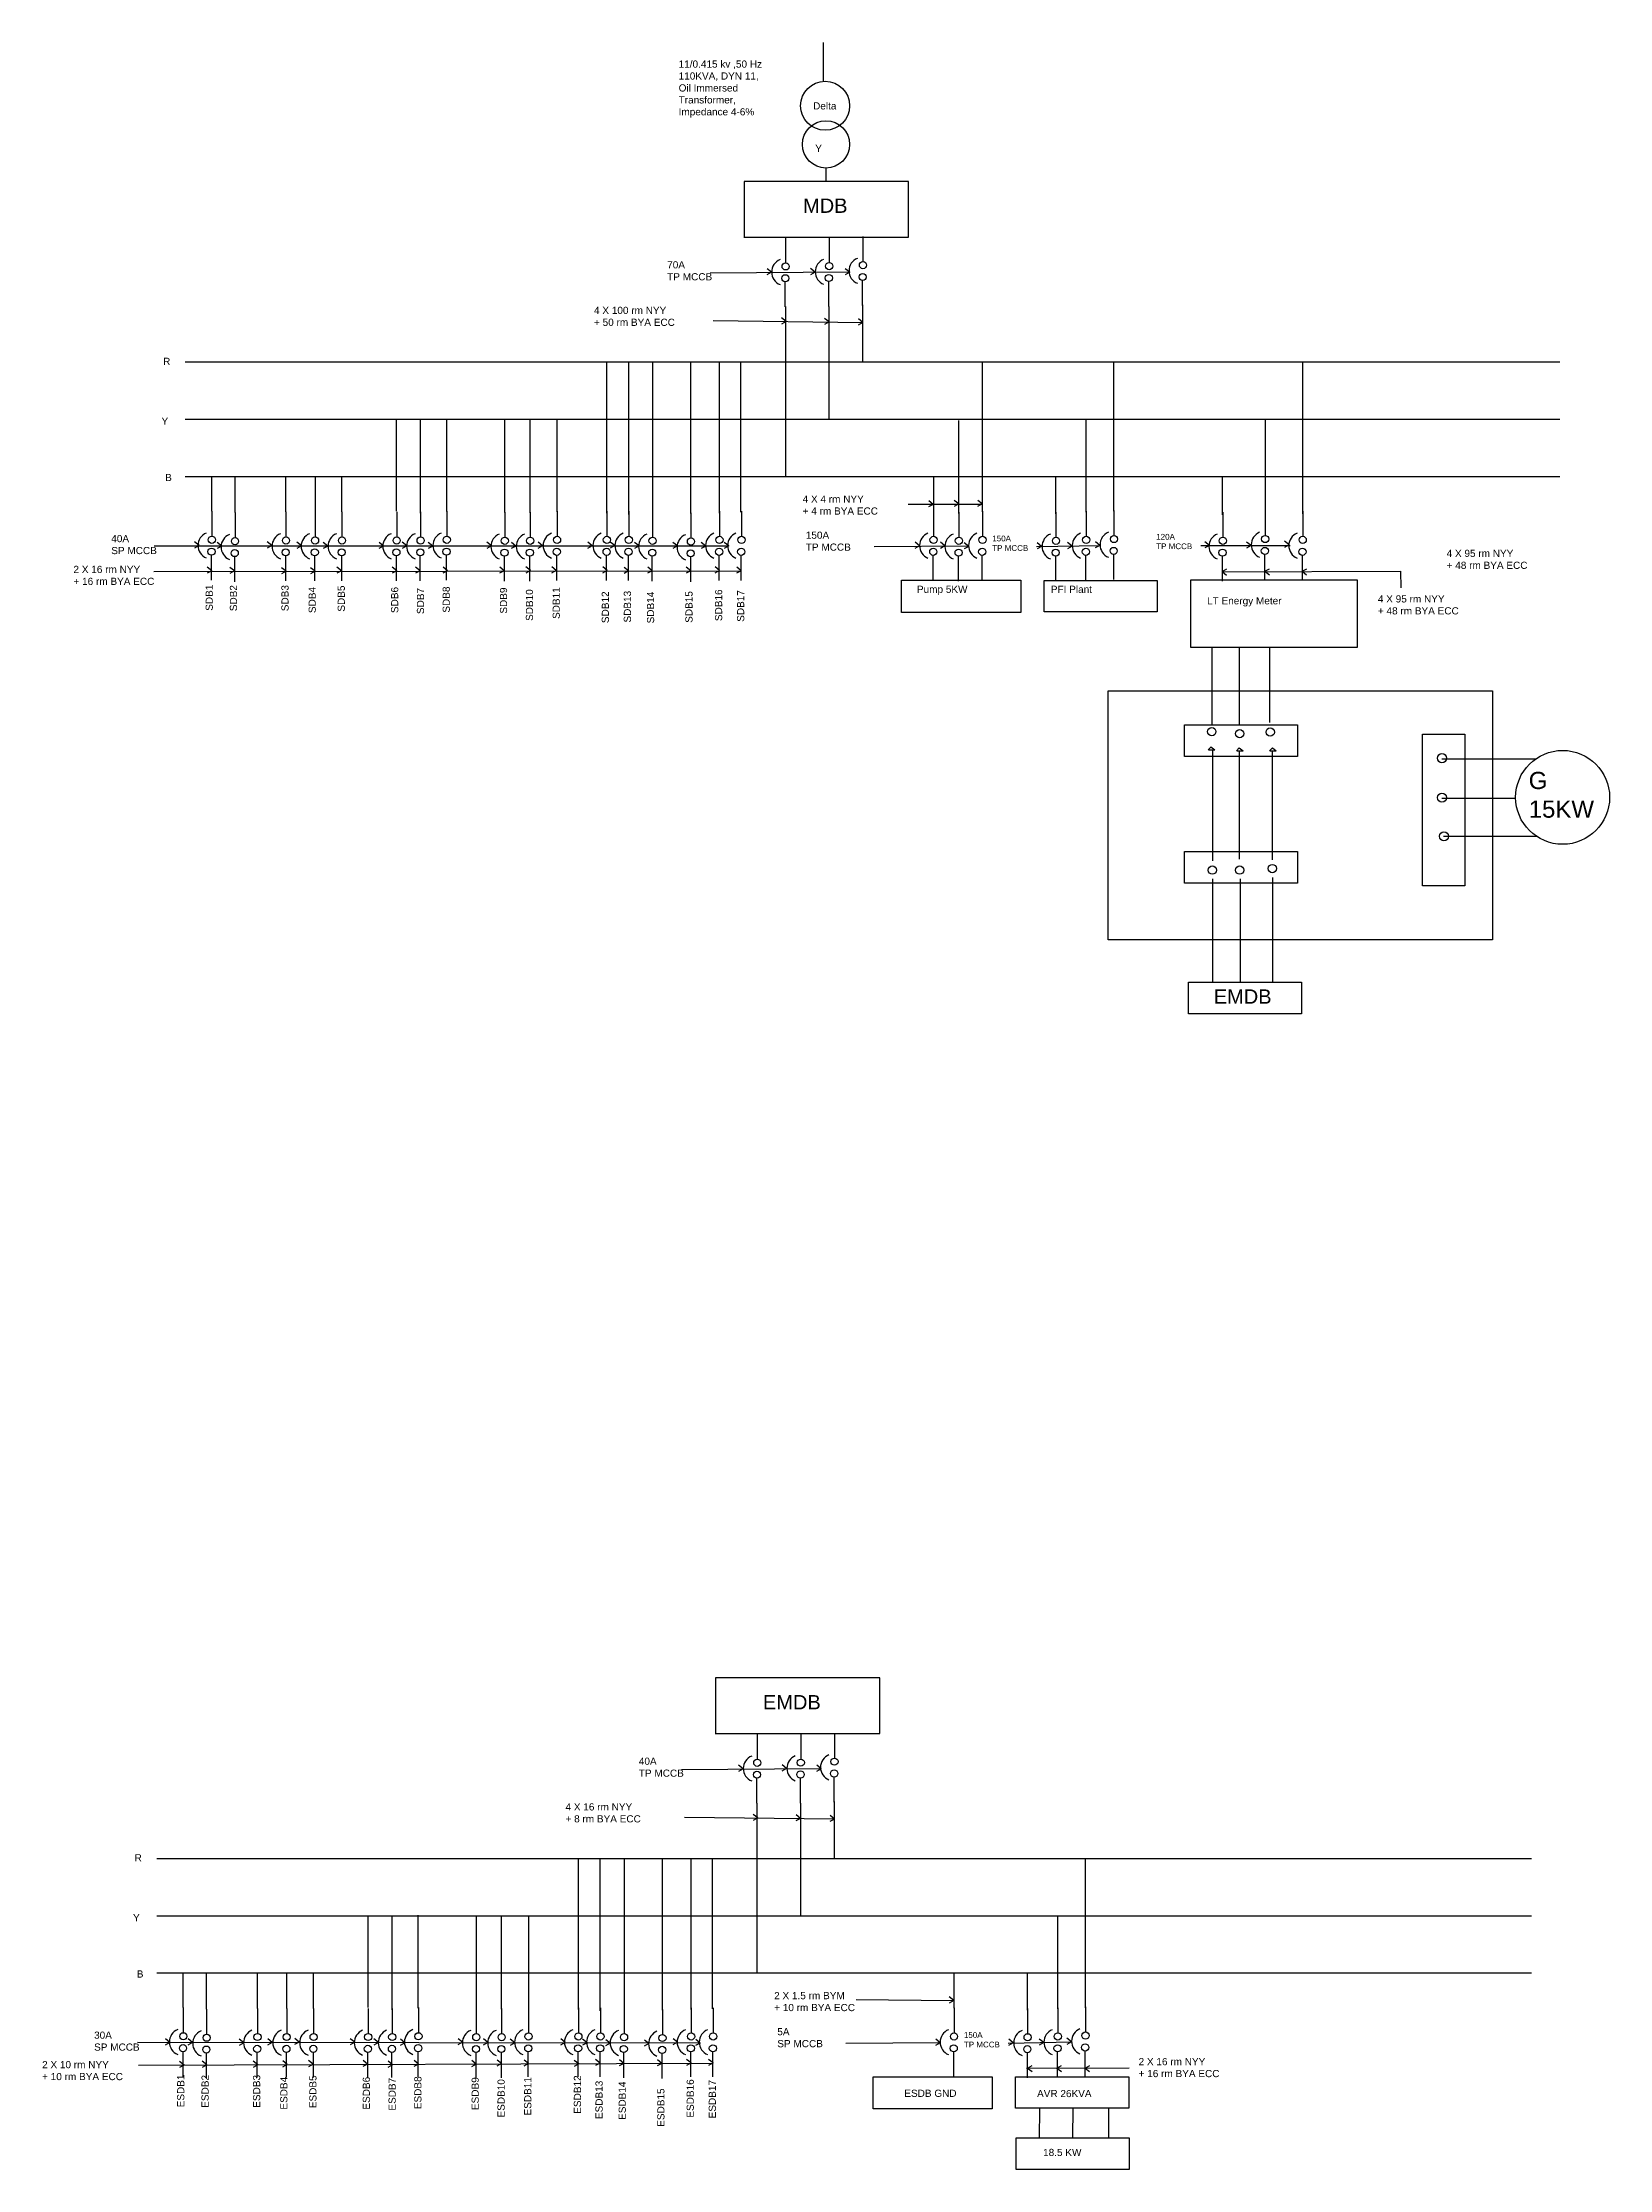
# Model space of a CAD drawing. Header units: inches. Extents: x -29 to 166, y -386 to 32.
# Drawn here: x -29.4 to 80, y -386 to -237.4 of the extents above; entities that cross this region are included whole.
import ezdxf

# ---------------------------------------------------------------- set-up
doc = ezdxf.new("R2010")
doc.units = ezdxf.units.IN
doc.header["$MEASUREMENT"] = 0
doc.layers.add('SB', color=10, linetype='Continuous')
doc.layers.add('Text', color=100, linetype='Continuous')
doc.styles.get("Standard").update_dxf_attribs({"font": 'swisse.ttf', "height": 0.5})

msp = doc.modelspace()

# ---------------------------------------------------------------- texts
at = {"layer": 'Text', "attachment_point": 1}
for s, insert, char_height, width in [('11/0.415 kv ,50 Hz\\P110KVA, DYN 11,\\POil Immersed \\PTransformer,\\PImpedance 4-6%', (15.03, -238.7), 0.5, 10.9936), ('Delta', (24.42, -241.62), 0.5, 6.5277), ('Y', (24.57, -244.59), 0.5, 6.5277), ('MDB', (23.72, -248.34), 1, 13.0555), ('70A\\PTP MCCB', (14.23, -252.72), 0.5, 10.9936), ('4 X 100 rm NYY\\P+ 50 rm BYA ECC', (9.12, -255.9), 0.5, 10.9936), ('R', (-20.97, -259.46), 0.5, 6.5277), ('Y', (-21.08, -263.64), 0.5, 6.5277), ('B', (-20.83, -267.57), 0.5, 6.5277), ('4 X 4 rm NYY\\P+ 4 rm BYA ECC', (23.69, -269.08), 0.5, 10.9936), ('150A\\PTP MCCB', (23.91, -271.6), 0.5, 10.9936), ('120A\\PTP MCCB', (48.38, -271.76), 0.4, 8.8057), ('40A\\PSP MCCB', (-24.59, -271.84), 0.5, 10.9936), ('150A\\PTP MCCB', (36.93, -271.88), 0.4, 8.8057), ('4 X 95 rm NYY\\P+ 48 rm BYA ECC', (68.66, -272.87), 0.5, 10.9936), ('2 X 16 rm NYY\\P+ 16 rm BYA ECC', (-27.23, -273.99), 0.5, 10.9936), ('Pump 5KW', (31.67, -275.38), 0.5, 5.5768), ('PFI Plant ', (41.02, -275.38), 0.5, 6.7403), ('LT Energy Meter', (51.93, -276.18), 0.5, 9.2278), ('4 X 95 rm NYY\\P+ 48 rm BYA ECC', (63.86, -276.05), 0.5, 10.9936), ('G\\P15KW', (74.39, -288.38), 1.2, 10.3512), ('EMDB', (52.4, -303.57), 1, 18.7287), ('EMDB', (20.92, -352.85), 1, 13.8664), ('40A\\PTP MCCB', (12.25, -357.22), 0.5, 10.9936), ('4 X 16 rm NYY\\P+ 8 rm BYA ECC', (7.13, -360.41), 0.5, 10.9936), ('R', (-22.96, -363.97), 0.5, 6.5277), ('Y', (-23.07, -368.15), 0.5, 6.5277), ('B', (-22.81, -372.08), 0.5, 6.5277), ('2 X 1.5 rm BYM\\P+ 10 rm BYA ECC', (21.7, -373.59), 0.5, 10.9936), ('30A\\PSP MCCB', (-25.79, -376.35), 0.5, 10.9936), ('5A\\PSP MCCB', (21.92, -376.11), 0.5, 10.9936), ('150A\\PTP MCCB', (34.95, -376.39), 0.4, 8.8057), ('2 X 10 rm NYY\\P+ 10 rm BYA ECC', (-29.42, -378.41), 0.5, 10.9936), ('2 X 16 rm NYY\\P+ 16 rm BYA ECC', (47.15, -378.2), 0.5, 10.9936), ('ESDB GND', (30.79, -380.41), 0.5, 5.5768), ('AVR 26KVA', (40.06, -380.43), 0.5, 6.7403), ('18.5 KW', (40.48, -384.54), 0.5, 6.7403)]:
    msp.add_mtext(s, dxfattribs=dict(at, insert=insert, char_height=char_height, width=width))
at = {"layer": 'Text', "char_height": 0.5, "width": 10.9936, "attachment_point": 1, "rotation": 90}
for s, insert in [('SDB1', (-18, -277.13)), ('\\pt4.5;SDB2', (-16.31, -277.16)), ('SDB3', (-12.71, -277.16)), ('SDB4', (-10.81, -277.29)), ('SDB5', (-8.78, -277.19)), ('SDB6', (-5.05, -277.29)), ('SDB7', (-3.25, -277.36)), ('SDB8', (-1.45, -277.26)), ('SDB9', (2.55, -277.33)), ('SDB10', (4.36, -277.84)), ('SDB11', (6.23, -277.7)), ('SDB12', (9.66, -277.99)), ('SDB13', (11.2, -277.95)), ('SDB14', (12.82, -278.01)), ('SDB15', (15.5, -277.97)), ('SDB16', (17.57, -277.85)), ('SDB17', (19.11, -277.9)), ('ESDB1', (-19.99, -381.64)), ('\\pt4.5;ESDB2', (-18.29, -381.67)), ('ESDB3', (-14.69, -381.67)), ('ESDB4', (-12.79, -381.8)), ('ESDB5', (-10.76, -381.7)), ('ESDB6', (-7.03, -381.8)), ('ESDB7', (-5.23, -381.87)), ('ESDB8', (-3.43, -381.77)), ('ESDB9', (0.57, -381.83)), ('ESDB10', (2.38, -382.35)), ('ESDB11', (4.24, -382.21)), ('ESDB12', (7.71, -382.09)), ('ESDB13', (9.22, -382.46)), ('ESDB14', (10.84, -382.52)), ('ESDB16', (15.59, -382.36)), ('ESDB17', (17.13, -382.41)), ('ESDB15', (13.54, -383))]:
    msp.add_mtext(s, dxfattribs=dict(at, insert=insert))

# ---------------------------------------------------------------- blocks, each defined once
blk = doc.blocks.new('bccb')
at = {"layer": 'SB'}
for p, q in [((0, 0), (0, -1.75)), ((-0.02, -4.83), (-0.02, -3.08))]:
    blk.add_line(p, q, dxfattribs=at)
for centre in [(-0.02, -2.83), (0, -2)]:
    blk.add_circle(centre, 0.25, dxfattribs=at)
blk.add_arc((-0.03, -2.4), 0.943, 112.4231, 247.5769, dxfattribs=at)
blk = doc.blocks.new('Arrow')
at = {"layer": 'SB'}
for q in [(-0.65, -0.36), (-0.63, 0.5)]:
    blk.add_line((0, 0), q, dxfattribs=at)
blk = doc.blocks.new('A$C0CAC1A01')
at = {"layer": 'SB', "xscale": 0.5, "yscale": 0.5, "zscale": 0.5}
blk.add_blockref('Arrow', (0.33, 0.18), dxfattribs=at)

# ---------------------------------------------------------------- linework, layer by layer
at = {"layer": 'SB'}
for p, q in [((25.15, -240.2), (25.15, -237.45)), ((25.33, -247.14), (25.33, -246.21)), ((31.07, -247.14), (19.6, -247.14)), ((19.6, -247.14), (19.6, -251.09)), ((31.07, -251.03), (31.07, -247.14)), ((19.66, -251.03), (31.07, -251.03)), ((17.22, -253.53), (26.95, -253.47)), ((17.43, -256.86), (27.89, -256.99)), ((22.49, -255.88), (22.49, -267.74)), ((25.51, -255.88), (25.51, -263.74)), ((27.88, -255.77), (27.88, -259.74)), ((-19.44, -259.75), (76.56, -259.75)), ((10.02, -270.31), (10.02, -259.77)), ((11.55, -270.4), (11.55, -259.74)), ((13.22, -270.28), (13.22, -259.74)), ((15.88, -270.34), (15.88, -259.77)), ((17.89, -270.31), (17.89, -259.74)), ((19.38, -270.25), (19.38, -259.74)), ((36.26, -270.21), (36.26, -259.79)), ((45.43, -270.18), (45.43, -259.75)), ((58.62, -270.35), (58.62, -259.76)), ((-19.44, -263.75), (76.56, -263.75)), ((-4.67, -270.18), (-4.67, -263.75)), ((-2.99, -270.32), (-2.99, -263.75)), ((-1.16, -270.2), (-1.16, -263.73)), ((2.89, -270.26), (2.89, -263.74)), ((4.66, -270.28), (4.66, -263.77)), ((6.55, -270.23), (6.55, -263.76)), ((34.59, -270.34), (34.59, -263.84)), ((43.49, -270.25), (43.49, -263.77)), ((56, -270.25), (56, -263.76)), ((-19.44, -267.75), (76.56, -267.75)), ((-17.57, -270.17), (-17.57, -267.76)), ((-15.95, -270.27), (-15.95, -267.76)), ((-12.39, -270.22), (-12.39, -267.75)), ((-10.34, -270.23), (-10.34, -267.76)), ((-8.48, -270.23), (-8.48, -267.76)), ((32.84, -270.23), (32.84, -267.78)), ((41.38, -270.35), (41.38, -267.76)), ((53.02, -270.43), (53.02, -267.75)), ((31.05, -269.68), (36.21, -269.68)), ((-21.6, -272.59), (18.5, -272.59)), ((28.69, -272.65), (35.26, -272.6)), ((40.01, -272.65), (44.49, -272.57)), ((51.49, -272.56), (57.74, -272.56)), ((-21.62, -274.38), (19.32, -274.33)), ((53.04, -274.4), (65.43, -274.36)), ((65.43, -274.36), (65.47, -275.52)), ((52.26, -279.68), (52.26, -285.13)), ((54.17, -279.68), (54.17, -285.08)), ((56.28, -279.68), (56.28, -284.93)), ((52.21, -286.62), (52.01, -286.84)), ((52.2, -286.62), (52.48, -286.84)), ((52.03, -286.84), (52.47, -286.84)), ((52.31, -286.83), (52.31, -294.59)), ((54.18, -286.7), (53.99, -286.92)), ((54, -286.92), (54.45, -286.92)), ((54.17, -286.7), (54.45, -286.92)), ((54.17, -286.94), (54.17, -294.48)), ((56.49, -286.7), (56.3, -286.92)), ((56.31, -286.92), (56.76, -286.92)), ((56.48, -286.94), (56.48, -294.52)), ((56.49, -286.7), (56.76, -286.92)), ((68.32, -287.46), (74.9, -287.46)), ((68.32, -290.22), (73.48, -290.22)), ((68.45, -292.88), (74.94, -292.88)), ((52.32, -295.86), (52.32, -303.05)), ((54.25, -295.86), (54.25, -303.07)), ((56.5, -295.75), (56.5, -303.05)), ((29.08, -351.64), (17.61, -351.64)), ((17.61, -351.64), (17.61, -355.59)), ((29.08, -355.54), (29.08, -351.64)), ((17.67, -355.54), (29.08, -355.54)), ((15.23, -358.04), (24.96, -357.98)), ((20.5, -360.39), (20.5, -372.25)), ((23.53, -360.39), (23.53, -368.25)), ((25.89, -360.28), (25.89, -364.25)), ((15.44, -361.37), (25.9, -361.5)), ((-21.42, -364.26), (74.58, -364.26)), ((8.04, -374.82), (8.04, -364.27)), ((9.56, -374.9), (9.56, -364.24)), ((11.24, -374.79), (11.24, -364.24)), ((13.9, -374.85), (13.9, -364.27)), ((15.9, -374.82), (15.9, -364.24)), ((17.39, -374.76), (17.39, -364.24)), ((43.45, -374.69), (43.45, -364.26)), ((-21.42, -368.26), (74.58, -368.26)), ((-6.65, -374.68), (-6.65, -368.26)), ((-4.97, -374.83), (-4.97, -368.26)), ((-3.15, -374.71), (-3.15, -368.23)), ((0.91, -374.76), (0.91, -368.25)), ((2.67, -374.78), (2.67, -368.27)), ((4.56, -374.74), (4.56, -368.27)), ((41.5, -374.76), (41.5, -368.27)), ((-21.42, -372.26), (74.58, -372.26)), ((-19.56, -374.68), (-19.56, -372.27)), ((-17.93, -374.78), (-17.93, -372.27)), ((-14.38, -374.73), (-14.38, -372.26)), ((-12.33, -374.74), (-12.33, -372.27)), ((-10.46, -374.74), (-10.46, -372.27)), ((34.28, -374.71), (34.27, -372.29)), ((39.4, -374.85), (39.4, -372.27)), ((27.42, -374.12), (34.23, -374.19)), ((-22.77, -377.09), (16.53, -377.13)), ((26.7, -377.15), (33.28, -377.11)), ((38.03, -377.16), (42.5, -377.07)), ((-22.69, -378.7), (17.38, -378.55)), ((39.33, -378.9), (46.49, -378.89)), ((40.22, -381.72), (40.21, -383.81)), ((42.55, -381.72), (42.54, -383.75)), ((45.05, -381.72), (45.04, -383.81))]:
    msp.add_line(p, q, dxfattribs=at)
for points in [[(30.6, -275), (38.92, -275), (38.92, -277.25), (30.6, -277.25)], [(40.55, -275.01), (48.44, -275.01), (48.44, -277.2), (40.55, -277.2)], [(50.79, -274.96), (62.42, -274.96), (62.42, -279.69), (50.79, -279.69)], [(45.02, -282.71), (71.86, -282.71), (71.86, -300.11), (45.02, -300.11)], [(50.35, -285.1), (58.24, -285.1), (58.24, -287.3), (50.35, -287.3)], [(66.98, -285.74), (69.92, -285.74), (69.92, -296.33), (66.98, -296.33)], [(50.35, -293.95), (58.24, -293.95), (58.24, -296.15), (50.35, -296.15)], [(50.64, -303.07), (58.53, -303.07), (58.53, -305.27), (50.64, -305.27)], [(28.61, -379.51), (36.93, -379.51), (36.93, -381.75), (28.61, -381.75)], [(38.56, -379.51), (46.46, -379.51), (46.46, -381.71), (38.56, -381.71)], [(38.61, -383.78), (46.5, -383.78), (46.5, -385.98), (38.61, -385.98)]]:
    msp.add_lwpolyline(points, close=True, dxfattribs=at)
for centre, radius in [((25.26, -241.86), 1.71), ((25.32, -244.56), 1.65), ((52.26, -285.57), 0.289), ((54.21, -285.71), 0.289), ((56.34, -285.6), 0.289), ((68.33, -287.42), 0.319), ((76.76, -290.16), 3.28), ((68.33, -290.18), 0.319), ((68.47, -292.88), 0.319), ((52.3, -295.24), 0.289), ((54.21, -295.24), 0.289), ((56.49, -295.13), 0.289)]:
    msp.add_circle(centre, radius, dxfattribs=at)

# ---------------------------------------------------------------- block references
for name, p in [('bccb', (27.9, -250.99)), ('bccb', (22.5, -251.08)), ('bccb', (25.54, -251.06)), ('A$C0CAC1A01', (21.19, -253.67)), ('A$C0CAC1A01', (24.23, -253.66)), ('A$C0CAC1A01', (26.65, -253.67)), ('A$C0CAC1A01', (22.2, -257.11)), ('A$C0CAC1A01', (25.2, -257.14)), ('A$C0CAC1A01', (27.57, -257.18)), ('bccb', (-17.57, -270.17)), ('bccb', (-15.95, -270.27)), ('bccb', (-12.39, -270.22)), ('bccb', (-10.36, -270.22)), ('bccb', (-8.48, -270.22)), ('bccb', (-4.66, -270.22)), ('bccb', (-2.99, -270.22)), ('bccb', (-1.16, -270.17)), ('bccb', (2.89, -270.24)), ('bccb', (4.66, -270.24)), ('bccb', (6.54, -270.18)), ('bccb', (10.02, -270.18)), ('bccb', (11.55, -270.18)), ('bccb', (13.21, -270.24)), ('bccb', (15.89, -270.29)), ('bccb', (17.88, -270.18)), ('bccb', (19.42, -270.18)), ('bccb', (32.83, -270.18)), ('A$C0CAC1A01', (32.48, -269.88)), ('bccb', (34.6, -270.24)), ('A$C0CAC1A01', (34.26, -269.85)), ('bccb', (36.25, -270.18)), ('A$C0CAC1A01', (35.9, -269.85)), ('bccb', (41.38, -270.24)), ('bccb', (43.49, -270.18)), ('bccb', (45.43, -270.12)), ('bccb', (53.03, -270.24)), ('bccb', (55.99, -270.12)), ('bccb', (58.61, -270.18)), ('A$C0CAC1A01', (-18.79, -272.75)), ('A$C0CAC1A01', (-17.2, -272.79)), ('A$C0CAC1A01', (-13.71, -272.75)), ('A$C0CAC1A01', (-11.64, -272.77)), ('A$C0CAC1A01', (-9.8, -272.79)), ('A$C0CAC1A01', (-5.9, -272.79)), ('A$C0CAC1A01', (-4.29, -272.77)), ('A$C0CAC1A01', (-2.47, -272.79)), ('A$C0CAC1A01', (1.62, -272.77)), ('A$C0CAC1A01', (3.34, -272.79)), ('A$C0CAC1A01', (5.2, -272.77)), ('A$C0CAC1A01', (8.67, -272.77)), ('A$C0CAC1A01', (10.24, -272.76)), ('A$C0CAC1A01', (11.94, -272.78)), ('A$C0CAC1A01', (14.62, -272.78)), ('A$C0CAC1A01', (16.59, -272.79)), ('A$C0CAC1A01', (18.2, -272.78)), ('A$C0CAC1A01', (31.53, -272.77)), ('A$C0CAC1A01', (33.3, -272.77)), ('A$C0CAC1A01', (34.96, -272.81)), ('A$C0CAC1A01', (40.05, -272.81)), ('A$C0CAC1A01', (42.18, -272.8)), ('A$C0CAC1A01', (44.12, -272.74)), ('A$C0CAC1A01', (51.77, -272.74)), ('A$C0CAC1A01', (54.67, -272.76)), ('A$C0CAC1A01', (57.33, -272.71)), ('A$C0CAC1A01', (-17.9, -274.51)), ('A$C0CAC1A01', (-16.32, -274.53)), ('A$C0CAC1A01', (-12.71, -274.55)), ('A$C0CAC1A01', (-10.69, -274.55)), ('A$C0CAC1A01', (-8.85, -274.51)), ('A$C0CAC1A01', (-4.99, -274.51)), ('A$C0CAC1A01', (-3.35, -274.51)), ('A$C0CAC1A01', (-1.44, -274.51)), ('A$C0CAC1A01', (2.52, -274.51)), ('A$C0CAC1A01', (4.35, -274.5)), ('A$C0CAC1A01', (6.15, -274.5)), ('A$C0CAC1A01', (9.71, -274.5)), ('A$C0CAC1A01', (11.21, -274.53)), ('A$C0CAC1A01', (12.86, -274.51)), ('A$C0CAC1A01', (15.55, -274.51)), ('A$C0CAC1A01', (17.56, -274.5)), ('A$C0CAC1A01', (19.07, -274.51)), ('bccb', (20.52, -355.58)), ('bccb', (23.56, -355.57)), ('bccb', (25.91, -355.5)), ('A$C0CAC1A01', (19.2, -358.18)), ('A$C0CAC1A01', (22.24, -358.16)), ('A$C0CAC1A01', (24.66, -358.18)), ('A$C0CAC1A01', (20.22, -361.61)), ('A$C0CAC1A01', (23.22, -361.64)), ('A$C0CAC1A01', (25.59, -361.69)), ('A$C0CAC1A01', (33.91, -374.36)), ('bccb', (-19.56, -374.68)), ('bccb', (-17.93, -374.78)), ('bccb', (-14.38, -374.73)), ('bccb', (-12.34, -374.73)), ('bccb', (-10.46, -374.73)), ('bccb', (-6.65, -374.73)), ('bccb', (-4.97, -374.73)), ('bccb', (-3.14, -374.68)), ('bccb', (0.9, -374.74)), ('bccb', (2.67, -374.74)), ('bccb', (4.55, -374.69)), ('bccb', (8.03, -374.69)), ('bccb', (9.57, -374.69)), ('bccb', (11.22, -374.74)), ('bccb', (13.9, -374.8)), ('bccb', (15.9, -374.69)), ('bccb', (17.44, -374.69)), ('bccb', (34.26, -374.69)), ('bccb', (39.4, -374.75)), ('bccb', (41.51, -374.69)), ('bccb', (43.44, -374.63)), ('A$C0CAC1A01', (-20.83, -377.29)), ('A$C0CAC1A01', (-19.24, -377.29)), ('A$C0CAC1A01', (-15.67, -377.32)), ('A$C0CAC1A01', (-13.68, -377.29)), ('A$C0CAC1A01', (-11.79, -377.26)), ('A$C0CAC1A01', (-7.92, -377.28)), ('A$C0CAC1A01', (-6.26, -377.29)), ('A$C0CAC1A01', (-4.41, -377.32)), ('A$C0CAC1A01', (-0.39, -377.28)), ('A$C0CAC1A01', (1.38, -377.29)), ('A$C0CAC1A01', (3.25, -377.32)), ('A$C0CAC1A01', (6.78, -377.29)), ('A$C0CAC1A01', (8.31, -377.31)), ('A$C0CAC1A01', (9.92, -377.35)), ('A$C0CAC1A01', (12.62, -377.37)), ('A$C0CAC1A01', (14.63, -377.28)), ('A$C0CAC1A01', (16.21, -377.33)), ('A$C0CAC1A01', (32.97, -377.32)), ('A$C0CAC1A01', (38.07, -377.32)), ('A$C0CAC1A01', (40.2, -377.3)), ('A$C0CAC1A01', (42.13, -377.25)), ('A$C0CAC1A01', (-19.84, -378.87)), ('A$C0CAC1A01', (-18.25, -378.85)), ('A$C0CAC1A01', (-14.69, -378.85)), ('A$C0CAC1A01', (-12.63, -378.83)), ('A$C0CAC1A01', (-10.83, -378.81)), ('A$C0CAC1A01', (-7.02, -378.8)), ('A$C0CAC1A01', (-5.28, -378.85)), ('A$C0CAC1A01', (-3.46, -378.8)), ('A$C0CAC1A01', (0.57, -378.81)), ('A$C0CAC1A01', (2.34, -378.77)), ('A$C0CAC1A01', (4.22, -378.77)), ('A$C0CAC1A01', (7.73, -378.79)), ('A$C0CAC1A01', (9.21, -378.73)), ('A$C0CAC1A01', (10.88, -378.75)), ('A$C0CAC1A01', (13.53, -378.75)), ('A$C0CAC1A01', (15.57, -378.72)), ('A$C0CAC1A01', (17.11, -378.72))]:
    msp.add_blockref(name, p, dxfattribs=at)
at = {"layer": 'SB', "rotation": 180}
for p in [(53.31, -274.21), (56.3, -274.19), (58.9, -274.19), (39.73, -378.72), (41.78, -378.72), (43.74, -378.72)]:
    msp.add_blockref('A$C0CAC1A01', p, dxfattribs=at)

msp.set_redraw_order([(e.dxf.handle, doc.entitydb.next_handle()) for e in msp.query("TEXT MTEXT ATTDEF DIMENSION ARC_DIMENSION")])  # texts and dimensions are drawn at this point

doc.saveas('drawing.dxf')
